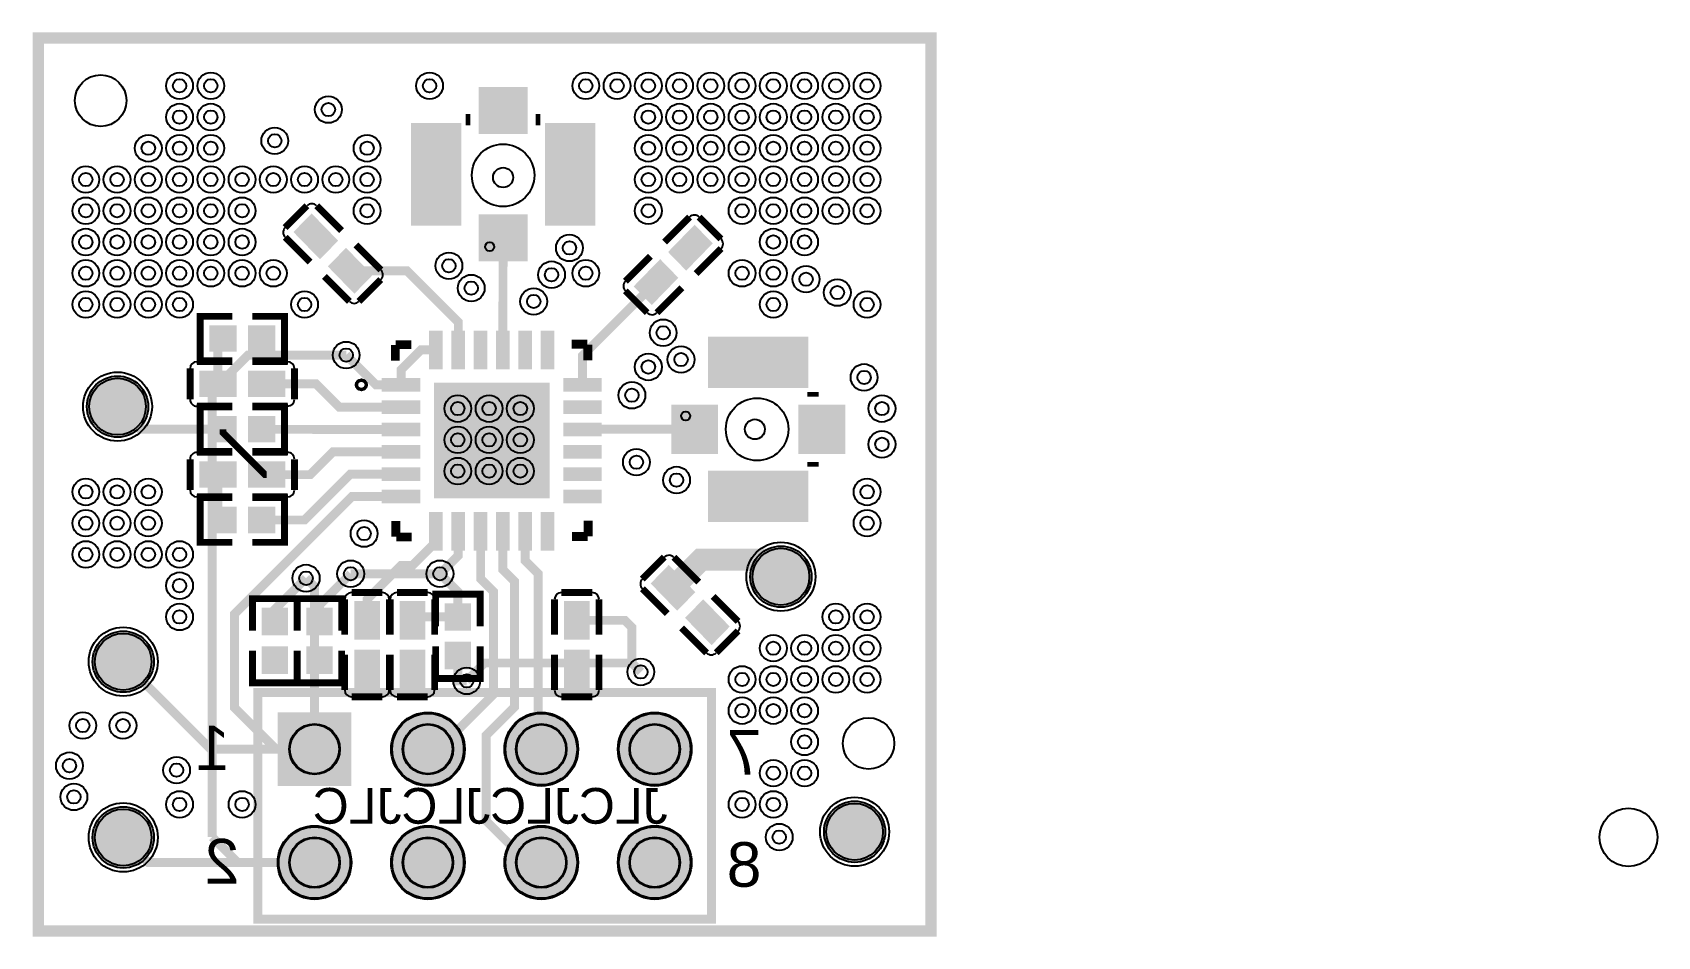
# Model space of a CAD drawing. Header units: millimetres. Extents: x -0.1 to 36.3, y -20.1 to 0.1.
import ezdxf

# ---------------------------------------------------------------- set-up
doc = ezdxf.new("R2010")
doc.units = ezdxf.units.MM
for name, color, linetype, true_color in [('BoardOutLine', 7, 'Continuous', 0xff00ff), ('BottomLayer', 7, 'Continuous', 0x0000ff), ('BottomSilkLayer', 7, 'Continuous', 0x66cc33), ('BottomSolderMaskLayer', 7, 'Continuous', 0xaa00ff), ('Document', 7, 'Continuous', 0xffffff), ('Hole', 7, 'Continuous', 0x222222), ('Multi-Layer', 7, 'Continuous', 0xc0c0c0), ('TopLayer', 7, 'Continuous', 0xff0000), ('TopPasteMaskLayer', 7, 'Continuous', 0x808080), ('TopSilkLayer', 7, 'Continuous', 0xffcc00), ('TopSolderMaskLayer', 7, 'Continuous', 0x800080)]:
    doc.layers.add(name, color=color, linetype=linetype, true_color=true_color)
doc.styles.get("Standard").update_dxf_attribs({"font": 'arial.ttf'})

msp = doc.modelspace()

# ---------------------------------------------------------------- texts
at = {"layer": 'BottomSilkLayer', "text_generation_flag": 2}
for s, height, p in [('1', 0.9999979999999999, (4.299965999999927, -16.400018000000046)), ('7', 0.9999979999999999, (16.200120000000084, -16.50009399999999)), ('JLCJLCJLCJLC', 0.7999984, (14.100048000000129, -17.599914000000012)), ('2', 0.9999979999999999, (4.505706000000032, -18.94001800000001)), ('8', 0.9999979999999999, (16.200120000000084, -19.012915999999905))]:
    msp.add_text(s, height=height, dxfattribs=at).set_placement(p)

# ---------------------------------------------------------------- hatches: boundary and pattern name
at = {"layer": 'BottomSolderMaskLayer'}
for points in [[(5.364607806451545, -16.755411574193545), (7.015404606451625, -16.755411574193545), (7.015404606451625, -15.104614774193578), (5.364607806451545, -15.104614774193578)], [(7.904581599999955, -15.930117999999993, 1), (9.555378399999954, -15.930117999999993, 1)], [(10.44458159999992, -15.930117999999993, 1), (12.095378399999918, -15.930117999999993, 1)], [(12.984581599999883, -15.930117999999993, 1), (14.635378399999881, -15.930117999999993, 1)], [(5.364581599999991, -18.47011800000007, 1), (7.0153783999999915, -18.47011800000007, 1)], [(7.904581599999955, -18.47011800000007, 1), (9.555378399999954, -18.47011800000007, 1)], [(10.44458159999992, -18.47011800000007, 1), (12.095378399999918, -18.47011800000007, 1)], [(12.984581599999883, -18.47011800000007, 1), (14.635378399999881, -18.47011800000007, 1)]]:
    msp.add_hatch(color=256, dxfattribs=at).paths.add_polyline_path(points)
at = {"layer": 'Multi-Layer'}
for points in [[(5.390006999999855, -16.730014799999935), (6.990003799999954, -16.730014799999935), (6.990003799999954, -15.13001799999995), (5.390006999999855, -15.13001799999995)], [(7.929981599999955, -15.930117999999993, 1), (9.529978399999955, -15.930117999999993, 1)], [(10.469981599999919, -15.930117999999993, 1), (12.069978399999918, -15.930117999999993, 1)], [(13.009981599999882, -15.930117999999993, 1), (14.609978399999882, -15.930117999999993, 1)], [(5.389981599999992, -18.47011800000007, 1), (6.989978399999991, -18.47011800000007, 1)], [(7.929981599999955, -18.47011800000007, 1), (9.529978399999955, -18.47011800000007, 1)], [(10.469981599999919, -18.47011800000007, 1), (12.069978399999918, -18.47011800000007, 1)], [(13.009981599999882, -18.47011800000007, 1), (14.609978399999882, -18.47011800000007, 1)]]:
    msp.add_hatch(color=256, dxfattribs=at).paths.add_polyline_path(points)
at = {"layer": 'TopLayer'}
for points in [[(9.889007399999969, -1.1230356000000938), (10.939017999999919, -1.1230356000000938), (10.939017999999919, -2.123033599999985), (9.889007399999969, -2.123033599999985)], [(8.363991399999918, -4.147896199999991), (8.363991399999918, -1.9479006000000254), (9.4639891999999, -1.9479006000000254), (9.4639891999999, -4.147896199999991)], [(11.364010800000074, -4.147921599999904), (11.364010800000074, -1.9479259999999385), (12.464008600000057, -1.9479259999999385), (12.464008600000057, -4.147921599999904)], [(6.3069977999999765, -4.910835999999904), (6.688835999999924, -4.528997799999956), (6.130162999999925, -3.9703247999999576), (5.748324799999978, -4.352163000000019)], [(9.889007399999969, -3.9729664000000184), (10.939017999999919, -3.9729664000000184), (10.939017999999919, -4.97296439999991), (9.889007399999969, -4.97296439999991)], [(14.13916400000005, -4.7829977999999755), (14.521002199999998, -5.164835999999923), (15.079675199999997, -4.606163000000038), (14.69783700000005, -4.224324799999977)], [(6.5191639999999325, -5.1230021999999735), (6.90100219999988, -4.741164000000026), (7.459675200000106, -5.299836999999911), (7.077836999999931, -5.681675200000086)], [(13.926997799999867, -4.995164000000045), (14.308836000000042, -5.377002199999993), (13.750163000000043, -5.9356751999999915), (13.368324799999868, -5.55383699999993)], [(4.4219876000000795, -6.460998000000018), (4.4219876000000795, -7.001001999999971), (3.8563550000000077, -7.001001999999971), (3.8563550000000077, -6.460998000000018)], [(4.722012399999926, -6.460998000000018), (4.722012399999926, -7.001001999999971), (5.287644999999998, -7.001001999999971), (5.287644999999998, -6.460998000000018)], [(8.783066000000076, -6.578498400000058), (9.037065999999982, -6.578498400000058), (9.037065999999982, -7.39150159999997), (8.783066000000076, -7.39150159999997)], [(9.282937999999945, -6.578498400000058), (9.536938000000077, -6.578498400000058), (9.536938000000077, -7.39150159999997), (9.282937999999945, -7.39150159999997)], [(9.783064000000081, -6.578498400000058), (10.037063999999987, -6.578498400000058), (10.037063999999987, -7.39150159999997), (9.783064000000081, -7.39150159999997)], [(10.28293599999995, -6.578498400000058), (10.536935999999855, -6.578498400000058), (10.536935999999855, -7.39150159999997), (10.28293599999995, -7.39150159999997)], [(10.783061999999859, -6.578498400000058), (11.037061999999992, -6.578498400000058), (11.037061999999992, -7.39150159999997), (10.783061999999859, -7.39150159999997)], [(11.282933999999955, -6.578498400000058), (11.53693399999986, -6.578498400000058), (11.53693399999986, -7.39150159999997), (11.282933999999955, -7.39150159999997)], [(15.029103799999916, -6.712991399999964), (17.229099399999882, -6.712991399999964), (17.229099399999882, -7.812989199999947), (15.029103799999916, -7.812989199999947)], [(1.14300000000002, -8.254999999999995, 1), (2.41300000000002, -8.254999999999995, 1)], [(4.4219876000000795, -8.017002000000048), (4.4219876000000795, -7.4769979999999805), (3.631895200000031, -7.4769979999999805), (3.631895200000031, -8.017002000000048)], [(4.722012399999926, -8.017002000000048), (4.722012399999926, -7.4769979999999805), (5.512104799999975, -7.4769979999999805), (5.512104799999975, -8.017002000000048)], [(7.721599999999967, -7.6399136), (8.534399999999891, -7.6399136), (8.534399999999891, -7.893913600000019), (7.721599999999967, -7.893913600000019)], [(11.785600000000045, -7.640142200000014), (12.59839999999997, -7.640142200000014), (12.59839999999997, -7.894142199999919), (11.785600000000045, -7.894142199999919)], [(8.889999999999986, -7.746999999999957), (11.42999999999995, -7.746999999999957), (11.42999999999995, -10.287000000000035), (8.889999999999986, -10.287000000000035)], [(7.721599999999967, -8.13998879999997), (8.534399999999891, -8.13998879999997), (8.534399999999891, -8.393988799999988), (7.721599999999967, -8.393988799999988)], [(11.785600000000045, -8.139887199999976), (12.59839999999997, -8.139887199999976), (12.59839999999997, -8.393887199999995), (11.785600000000045, -8.393887199999995)], [(15.204033599999889, -8.238007400000015), (15.204033599999889, -9.288017999999965), (14.204035600000111, -9.288017999999965), (14.204035600000111, -8.238007400000015)], [(18.053964399999927, -8.238007400000015), (18.053964399999927, -9.288017999999965), (17.053966399999922, -9.288017999999965), (17.053966399999922, -8.238007400000015)], [(4.4219876000000795, -8.492997999999943), (4.4219876000000795, -9.03300200000001), (3.8563550000000077, -9.03300200000001), (3.8563550000000077, -8.492997999999943)], [(4.722012399999926, -8.492997999999943), (4.722012399999926, -9.03300200000001), (5.287644999999998, -9.03300200000001), (5.287644999999998, -8.492997999999943)], [(7.721599999999967, -8.639987799999972), (8.534399999999891, -8.639987799999972), (8.534399999999891, -8.89398779999999), (7.721599999999967, -8.89398779999999)], [(11.785600000000045, -8.640140199999905), (12.59839999999997, -8.640140199999905), (12.59839999999997, -8.894140199999924), (11.785600000000045, -8.894140199999924)], [(7.721599999999967, -9.140012200000001), (8.534399999999891, -9.140012200000001), (8.534399999999891, -9.39401220000002), (7.721599999999967, -9.39401220000002)], [(11.785600000000045, -9.139859800000067), (12.59839999999997, -9.139859800000067), (12.59839999999997, -9.393859800000087), (11.785600000000045, -9.393859800000087)], [(4.4219876000000795, -9.50899800000002), (4.4219876000000795, -10.049001999999973), (3.631895200000031, -10.049001999999973), (3.631895200000031, -9.50899800000002)], [(4.722012399999926, -9.50899800000002), (4.722012399999926, -10.049001999999973), (5.512104799999975, -10.049001999999973), (5.512104799999975, -9.50899800000002)], [(7.721599999999967, -9.640011200000004), (8.534399999999891, -9.640011200000004), (8.534399999999891, -9.894011200000023), (7.721599999999967, -9.894011200000023)], [(11.785600000000045, -9.640112799999997), (12.59839999999997, -9.640112799999997), (12.59839999999997, -9.894112800000016), (11.785600000000045, -9.894112800000016)], [(15.029078400000003, -9.713010800000006), (17.22907399999997, -9.713010800000006), (17.22907399999997, -10.81300859999999), (15.029078400000003, -10.81300859999999)], [(7.721599999999967, -10.140010200000006), (8.534399999999891, -10.140010200000006), (8.534399999999891, -10.394010200000025), (7.721599999999967, -10.394010200000025)], [(11.785600000000045, -10.139857800000073), (12.59839999999997, -10.139857800000073), (12.59839999999997, -10.393857799999978), (11.785600000000045, -10.393857799999978)], [(4.4219876000000795, -10.524997999999982), (4.4219876000000795, -11.06500200000005), (3.8563550000000077, -11.06500200000005), (3.8563550000000077, -10.524997999999982)], [(4.722012399999926, -10.524997999999982), (4.722012399999926, -11.06500200000005), (5.287644999999998, -11.06500200000005), (5.287644999999998, -10.524997999999982)], [(8.783066000000076, -10.642498400000022), (9.037065999999982, -10.642498400000022), (9.037065999999982, -11.455501599999934), (8.783066000000076, -11.455501599999934)], [(9.282937999999945, -10.642498400000022), (9.536938000000077, -10.642498400000022), (9.536938000000077, -11.455501599999934), (9.282937999999945, -11.455501599999934)], [(9.783064000000081, -10.642498400000022), (10.037063999999987, -10.642498400000022), (10.037063999999987, -11.455501599999934), (9.783064000000081, -11.455501599999934)], [(10.28293599999995, -10.642498400000022), (10.536935999999855, -10.642498400000022), (10.536935999999855, -11.455501599999934), (10.28293599999995, -11.455501599999934)], [(10.783061999999859, -10.642498400000022), (11.037061999999992, -10.642498400000022), (11.037061999999992, -11.455501599999934), (10.783061999999859, -11.455501599999934)], [(11.282933999999955, -10.642498400000022), (11.53693399999986, -10.642498400000022), (11.53693399999986, -11.455501599999934), (11.282933999999955, -11.455501599999934)], [(16.002000000000056, -12.065000000000055, 1), (17.27200000000006, -12.065000000000055, 1)], [(14.6898359999999, -12.40299779999998), (14.307997799999953, -12.784835999999927), (13.749324799999954, -12.226163000000042), (14.131162999999901, -11.844324799999981)], [(7.095997999999895, -13.438987600000019), (7.636002000000076, -13.438987600000019), (7.636002000000076, -12.64889519999997), (7.095997999999895, -12.64889519999997)], [(8.652001999999925, -13.438987600000019), (8.111997999999971, -13.438987600000019), (8.111997999999971, -12.64889519999997), (8.652001999999925, -12.64889519999997)], [(9.670541999999955, -13.251027600000043), (9.130538000000001, -13.251027600000043), (9.130538000000001, -12.685394999999971), (9.670541999999955, -12.685394999999971)], [(12.335001999999918, -13.438987600000019), (11.794997999999964, -13.438987600000019), (11.794997999999964, -12.64889519999997), (12.335001999999918, -12.64889519999997)], [(14.902002200000084, -12.61516400000005), (14.520163999999909, -12.997002199999997), (15.078836999999908, -13.555675199999996), (15.460675200000082, -13.173836999999935)], [(5.030977999999891, -13.350087600000052), (5.570982000000072, -13.350087600000052), (5.570982000000072, -12.78445499999998), (5.030977999999891, -12.78445499999998)], [(6.569202000000018, -13.350087600000052), (6.029198000000065, -13.350087600000052), (6.029198000000065, -12.78445499999998), (6.569202000000018, -12.78445499999998)], [(1.2699999999999727, -13.970000000000027, 1), (2.5399999999999725, -13.970000000000027, 1)], [(5.030977999999891, -13.650112400000012), (5.570982000000072, -13.650112400000012), (5.570982000000072, -14.215745000000084), (5.030977999999891, -14.215745000000084)], [(6.569202000000018, -13.650112400000012), (6.029198000000065, -13.650112400000012), (6.029198000000065, -14.215745000000084), (6.569202000000018, -14.215745000000084)], [(7.095997999999895, -13.739012399999979), (7.636002000000076, -13.739012399999979), (7.636002000000076, -14.529104800000027), (7.095997999999895, -14.529104800000027)], [(8.652001999999925, -13.739012399999979), (8.111997999999971, -13.739012399999979), (8.111997999999971, -14.529104800000027), (8.652001999999925, -14.529104800000027)], [(9.670541999999955, -13.551052400000003), (9.130538000000001, -13.551052400000003), (9.130538000000001, -14.116684999999961), (9.670541999999955, -14.116684999999961)], [(12.335001999999918, -13.739012399999979), (11.794997999999964, -13.739012399999979), (11.794997999999964, -14.529104800000027), (12.335001999999918, -14.529104800000027)], [(1.2699999999999727, -17.90700000000004, 1), (2.5399999999999725, -17.90700000000004, 1)], [(17.652999999999896, -17.779999999999973, 1), (18.9229999999999, -17.779999999999973, 1)]]:
    msp.add_hatch(color=256, dxfattribs=at).paths.add_polyline_path(points)
at = {"layer": 'TopPasteMaskLayer'}
for points in [[(9.889007399999969, -1.1230356000000938), (10.939017999999919, -1.1230356000000938), (10.939017999999919, -2.123033599999985), (9.889007399999969, -2.123033599999985)], [(8.363991399999918, -4.147896199999991), (8.363991399999918, -1.9479006000000254), (9.4639891999999, -1.9479006000000254), (9.4639891999999, -4.147896199999991)], [(11.364010800000074, -4.147921599999904), (11.364010800000074, -1.9479259999999385), (12.464008600000057, -1.9479259999999385), (12.464008600000057, -4.147921599999904)], [(9.889007399999969, -3.9729664000000184), (10.939017999999919, -3.9729664000000184), (10.939017999999919, -4.97296439999991), (9.889007399999969, -4.97296439999991)], [(6.635800799999856, -4.539589599999999), (6.317589600000133, -4.85780079999995), (6.2327790000000505, -4.8436530000000175), (5.893358800000101, -4.504232800000068), (5.89333339999996, -4.433519199999978), (6.211544599999911, -4.115308000000027), (6.282258200000001, -4.11533339999994), (6.621678399999951, -4.454753600000004)], [(14.510410399999842, -5.111800799999969), (14.19219919999989, -4.793589600000018), (14.206346999999937, -4.70877900000005), (14.545767199999887, -4.369358799999986), (14.616480799999977, -4.3693333999999595), (14.934691999999927, -4.687544600000024), (14.934666600000014, -4.7582582), (14.595246400000065, -5.09767839999995)], [(7.314641199999983, -5.218430000000012), (6.996430000000032, -5.53661580000005), (6.925716399999942, -5.53661580000005), (6.586321600000133, -5.197195599999986), (6.5721737999998595, -5.112359599999991), (6.8903850000000375, -4.79414840000004), (6.975221000000033, -4.8082961999999725), (7.31461580000007, -5.147716399999922)], [(13.831569999999942, -5.790641199999982), (13.513384199999905, -5.472430000000031), (13.513384199999905, -5.401716399999941), (13.852804399999854, -5.062321600000018), (13.937640400000078, -5.048173799999972), (14.255851600000028, -5.366385000000037), (14.241703799999982, -5.451220999999919), (13.902283600000032, -5.790615800000069)], [(4.436998999999901, -6.5010030000000825), (4.436998999999901, -6.960996999999907), (4.396994000000063, -7.001001999999971), (3.8963600000000724, -7.001001999999971), (3.8563550000000077, -6.960996999999907), (3.8563550000000077, -6.5010030000000825), (3.8963600000000724, -6.460998000000018), (4.396994000000063, -6.460998000000018)], [(4.707000999999877, -6.5010030000000825), (4.707000999999877, -6.960996999999907), (4.747005999999942, -7.001001999999971), (5.247639999999933, -7.001001999999971), (5.287644999999998, -6.960996999999907), (5.287644999999998, -6.5010030000000825), (5.247639999999933, -6.460998000000018), (4.747005999999942, -6.460998000000018)], [(8.783066000000076, -6.578498400000058), (9.037065999999982, -6.578498400000058), (9.037065999999982, -7.39150159999997), (8.783066000000076, -7.39150159999997)], [(9.282937999999945, -6.578498400000058), (9.536938000000077, -6.578498400000058), (9.536938000000077, -7.39150159999997), (9.282937999999945, -7.39150159999997)], [(9.783064000000081, -6.578498400000058), (10.037063999999987, -6.578498400000058), (10.037063999999987, -7.39150159999997), (9.783064000000081, -7.39150159999997)], [(10.28293599999995, -6.578498400000058), (10.536935999999855, -6.578498400000058), (10.536935999999855, -7.39150159999997), (10.28293599999995, -7.39150159999997)], [(10.783061999999859, -6.578498400000058), (11.037061999999992, -6.578498400000058), (11.037061999999992, -7.39150159999997), (10.783061999999859, -7.39150159999997)], [(11.282933999999955, -6.578498400000058), (11.53693399999986, -6.578498400000058), (11.53693399999986, -7.39150159999997), (11.282933999999955, -7.39150159999997)], [(15.029103799999916, -6.712991399999964), (17.229099399999882, -6.712991399999964), (17.229099399999882, -7.812989199999947), (15.029103799999916, -7.812989199999947)], [(1.14300000000002, -8.254999999999995, 1), (2.41300000000002, -8.254999999999995, 1)], [(4.3919647999999825, -7.521981399999959), (4.3919647999999825, -7.971993200000043), (4.321987799999874, -8.021980400000075), (3.8419786000000613, -8.021980400000075), (3.7919659999998885, -7.971993200000043), (3.7919659999998885, -7.521981399999959), (3.8419786000000613, -7.47199420000004), (4.321987799999874, -7.47199420000004)], [(5.351983200000063, -7.521981399999959), (5.351983200000063, -7.971993200000043), (5.3019705999998905, -8.021980400000075), (4.821986799999991, -8.021980400000075), (4.751984399999969, -7.971993200000043), (4.751984399999969, -7.521981399999959), (4.821986799999991, -7.47199420000004), (5.3019705999998905, -7.47199420000004)], [(7.721599999999967, -7.6399136), (8.534399999999891, -7.6399136), (8.534399999999891, -7.893913600000019), (7.721599999999967, -7.893913600000019)], [(11.785600000000045, -7.640142200000014), (12.59839999999997, -7.640142200000014), (12.59839999999997, -7.894142199999919), (11.785600000000045, -7.894142199999919)], [(8.889999999999986, -7.746999999999957), (11.42999999999995, -7.746999999999957), (11.42999999999995, -10.287000000000035), (8.889999999999986, -10.287000000000035)], [(7.721599999999967, -8.13998879999997), (8.534399999999891, -8.13998879999997), (8.534399999999891, -8.393988799999988), (7.721599999999967, -8.393988799999988)], [(11.785600000000045, -8.139887199999976), (12.59839999999997, -8.139887199999976), (12.59839999999997, -8.393887199999995), (11.785600000000045, -8.393887199999995)], [(15.204033599999889, -8.238007400000015), (15.204033599999889, -9.288017999999965), (14.204035600000111, -9.288017999999965), (14.204035600000111, -8.238007400000015)], [(18.053964399999927, -8.238007400000015), (18.053964399999927, -9.288017999999965), (17.053966399999922, -9.288017999999965), (17.053966399999922, -8.238007400000015)], [(4.436998999999901, -8.533003000000008), (4.436998999999901, -8.992996999999946), (4.396994000000063, -9.03300200000001), (3.8963600000000724, -9.03300200000001), (3.8563550000000077, -8.992996999999946), (3.8563550000000077, -8.533003000000008), (3.8963600000000724, -8.492997999999943), (4.396994000000063, -8.492997999999943)], [(4.707000999999877, -8.533003000000008), (4.707000999999877, -8.992996999999946), (4.747005999999942, -9.03300200000001), (5.247639999999933, -9.03300200000001), (5.287644999999998, -8.992996999999946), (5.287644999999998, -8.533003000000008), (5.247639999999933, -8.492997999999943), (4.747005999999942, -8.492997999999943)], [(7.721599999999967, -8.639987799999972), (8.534399999999891, -8.639987799999972), (8.534399999999891, -8.89398779999999), (7.721599999999967, -8.89398779999999)], [(11.785600000000045, -8.640140199999905), (12.59839999999997, -8.640140199999905), (12.59839999999997, -8.894140199999924), (11.785600000000045, -8.894140199999924)], [(7.721599999999967, -9.140012200000001), (8.534399999999891, -9.140012200000001), (8.534399999999891, -9.39401220000002), (7.721599999999967, -9.39401220000002)], [(11.785600000000045, -9.139859800000067), (12.59839999999997, -9.139859800000067), (12.59839999999997, -9.393859800000087), (11.785600000000045, -9.393859800000087)], [(3.792016799999942, -10.004018600000109), (3.792016799999942, -9.554006800000025), (3.8420293999998876, -9.504019599999992), (4.322013200000015, -9.504019599999992), (4.392015600000036, -9.554006800000025), (4.392015600000036, -10.004018600000109), (4.322013200000015, -10.054005800000027), (3.8420293999998876, -10.054005800000027)], [(4.752035200000023, -10.004018600000109), (4.752035200000023, -9.554006800000025), (4.822012199999904, -9.504019599999992), (5.302021399999944, -9.504019599999992), (5.35203399999989, -9.554006800000025), (5.35203399999989, -10.004018600000109), (5.302021399999944, -10.054005800000027), (4.822012199999904, -10.054005800000027)], [(7.721599999999967, -9.640011200000004), (8.534399999999891, -9.640011200000004), (8.534399999999891, -9.894011200000023), (7.721599999999967, -9.894011200000023)], [(11.785600000000045, -9.640112799999997), (12.59839999999997, -9.640112799999997), (12.59839999999997, -9.894112800000016), (11.785600000000045, -9.894112800000016)], [(15.029078400000003, -9.713010800000006), (17.22907399999997, -9.713010800000006), (17.22907399999997, -10.81300859999999), (15.029078400000003, -10.81300859999999)], [(7.721599999999967, -10.140010200000006), (8.534399999999891, -10.140010200000006), (8.534399999999891, -10.394010200000025), (7.721599999999967, -10.394010200000025)], [(11.785600000000045, -10.139857800000073), (12.59839999999997, -10.139857800000073), (12.59839999999997, -10.393857799999978), (11.785600000000045, -10.393857799999978)], [(4.436998999999901, -10.565003000000047), (4.436998999999901, -11.024996999999985), (4.396994000000063, -11.06500200000005), (3.8963600000000724, -11.06500200000005), (3.8563550000000077, -11.024996999999985), (3.8563550000000077, -10.565003000000047), (3.8963600000000724, -10.524997999999982), (4.396994000000063, -10.524997999999982)], [(4.707000999999877, -10.565003000000047), (4.707000999999877, -11.024996999999985), (4.747005999999942, -11.06500200000005), (5.247639999999933, -11.06500200000005), (5.287644999999998, -11.024996999999985), (5.287644999999998, -10.565003000000047), (5.247639999999933, -10.524997999999982), (4.747005999999942, -10.524997999999982)], [(8.783066000000076, -10.642498400000022), (9.037065999999982, -10.642498400000022), (9.037065999999982, -11.455501599999934), (8.783066000000076, -11.455501599999934)], [(9.282937999999945, -10.642498400000022), (9.536938000000077, -10.642498400000022), (9.536938000000077, -11.455501599999934), (9.282937999999945, -11.455501599999934)], [(9.783064000000081, -10.642498400000022), (10.037063999999987, -10.642498400000022), (10.037063999999987, -11.455501599999934), (9.783064000000081, -11.455501599999934)], [(10.28293599999995, -10.642498400000022), (10.536935999999855, -10.642498400000022), (10.536935999999855, -11.455501599999934), (10.28293599999995, -11.455501599999934)], [(10.783061999999859, -10.642498400000022), (11.037061999999992, -10.642498400000022), (11.037061999999992, -11.455501599999934), (10.783061999999859, -11.455501599999934)], [(11.282933999999955, -10.642498400000022), (11.53693399999986, -10.642498400000022), (11.53693399999986, -11.455501599999934), (11.282933999999955, -11.455501599999934)], [(16.002000000000056, -12.065000000000055, 1), (17.27200000000006, -12.065000000000055, 1)], [(13.894358800000077, -12.307569999999942), (14.212570000000028, -11.989384200000018), (14.28328359999989, -11.989384200000018), (14.622678399999927, -12.328804399999967), (14.636826199999973, -12.413640400000077), (14.318615000000023, -12.731851600000027), (14.233779000000027, -12.717703799999981), (13.89438419999999, -12.378283600000032)], [(9.63053699999989, -13.266039000000092), (9.170542999999839, -13.266039000000092), (9.130538000000001, -13.226034000000027), (9.130538000000001, -12.725399999999922), (9.170542999999839, -12.685394999999971), (9.63053699999989, -12.685394999999971), (9.670541999999955, -12.725399999999922), (9.670541999999955, -13.226034000000027)], [(14.573199199999976, -12.986410399999954), (14.891410399999927, -12.668199200000004), (14.97622100000001, -12.682346999999936), (15.315641199999959, -13.0217672), (15.315666599999872, -13.092480799999976), (14.997455399999922, -13.410691999999926), (14.926741800000059, -13.410666600000013), (14.58732160000011, -13.071246400000064)], [(5.070982999999956, -13.365098999999987), (5.530977000000007, -13.365098999999987), (5.570982000000072, -13.325093999999922), (5.570982000000072, -12.824459999999931), (5.530977000000007, -12.78445499999998), (5.070982999999956, -12.78445499999998), (5.030977999999891, -12.824459999999931), (5.030977999999891, -13.325093999999922)], [(6.529196999999954, -13.365098999999987), (6.069202999999902, -13.365098999999987), (6.029198000000065, -13.325093999999922), (6.029198000000065, -12.824459999999931), (6.069202999999902, -12.78445499999998), (6.529196999999954, -12.78445499999998), (6.569202000000018, -12.824459999999931), (6.569202000000018, -13.325093999999922)], [(7.591018599999984, -13.408964800000035), (7.1410067999999, -13.408964800000035), (7.091019599999868, -13.338987799999927), (7.091019599999868, -12.8589786), (7.1410067999999, -12.808966000000055), (7.591018599999984, -12.808966000000055), (7.641005800000016, -12.8589786), (7.641005800000016, -13.338987799999927)], [(8.156981399999836, -12.809016799999995), (8.60699319999992, -12.809016799999995), (8.656980399999952, -12.85902939999994), (8.656980399999952, -13.339013200000068), (8.60699319999992, -13.409015599999975), (8.156981399999836, -13.409015599999975), (8.106994200000031, -13.339013200000068), (8.106994200000031, -12.85902939999994)], [(11.84000679999997, -12.758978800000023), (12.290018600000053, -12.758978800000023), (12.340005799999858, -12.808966000000055), (12.340005799999858, -13.338962400000014), (12.290018600000053, -13.388975000000073), (11.84000679999997, -13.388975000000073), (11.790019599999937, -13.338962400000014), (11.790019599999937, -12.808966000000055)], [(1.2699999999999727, -13.970000000000027, 1), (2.5399999999999725, -13.970000000000027, 1)], [(5.070982999999956, -13.635101000000077), (5.530977000000007, -13.635101000000077), (5.570982000000072, -13.675106000000028), (5.570982000000072, -14.175740000000019), (5.530977000000007, -14.215745000000084), (5.070982999999956, -14.215745000000084), (5.030977999999891, -14.175740000000019), (5.030977999999891, -13.675106000000028)], [(6.529196999999954, -13.635101000000077), (6.069202999999902, -13.635101000000077), (6.029198000000065, -13.675106000000028), (6.029198000000065, -14.175740000000019), (6.069202999999902, -14.215745000000084), (6.529196999999954, -14.215745000000084), (6.569202000000018, -14.175740000000019), (6.569202000000018, -13.675106000000028)], [(7.591018599999984, -14.368983200000002), (7.1410067999999, -14.368983200000002), (7.091019599999868, -14.318970600000057), (7.091019599999868, -13.83898679999993), (7.1410067999999, -13.768984400000022), (7.591018599999984, -13.768984400000022), (7.641005800000016, -13.83898679999993), (7.641005800000016, -14.318970600000057)], [(8.156981399999836, -13.769035199999962), (8.60699319999992, -13.769035199999962), (8.656980399999952, -13.83901220000007), (8.656980399999952, -14.319021399999997), (8.60699319999992, -14.369033999999942), (8.156981399999836, -14.369033999999942), (8.106994200000031, -14.319021399999997), (8.106994200000031, -13.83901220000007)], [(9.63053699999989, -13.536040999999955), (9.170542999999839, -13.536040999999955), (9.130538000000001, -13.57604600000002), (9.130538000000001, -14.07668000000001), (9.170542999999839, -14.116684999999961), (9.63053699999989, -14.116684999999961), (9.670541999999955, -14.07668000000001), (9.670541999999955, -13.57604600000002)], [(11.84000679999997, -13.788974199999984), (12.290018600000053, -13.788974199999984), (12.340005799999858, -13.838961400000017), (12.340005799999858, -14.36895780000009), (12.290018600000053, -14.418970400000035), (11.84000679999997, -14.418970400000035), (11.790019599999937, -14.36895780000009), (11.790019599999937, -13.838961400000017)], [(1.2699999999999727, -17.90700000000004, 1), (2.5399999999999725, -17.90700000000004, 1)], [(17.652999999999896, -17.779999999999973, 1), (18.9229999999999, -17.779999999999973, 1)]]:
    msp.add_hatch(color=256, dxfattribs=at).paths.add_polyline_path(points)
at = {"layer": 'TopSolderMaskLayer'}
for points in [[(9.863608014431861, -1.09763430967746), (10.964418614431793, -1.09763430967746), (10.964418614431793, -2.148432309677446), (9.863608014431861, -2.148432309677446)], [(8.35129403929625, -4.198691507917829), (8.35129403929625, -1.8970959079180147), (9.476691839296222, -1.8970959079180147), (9.476691839296222, -4.198691507917829)], [(11.351308160703752, -4.19871808093842), (11.351308160703752, -1.8971224809383784), (12.476705960703725, -1.8971224809383784), (12.476705960703725, -4.19871808093842)], [(6.312676177161961, -4.955064974600077), (6.719065151931886, -4.5373059655690895), (6.124471557834454, -3.9260767096894824), (5.718082583064302, -4.343835718720584)], [(9.863608014431861, -3.9475676903225576), (10.964418614431793, -3.9475676903225576), (10.964418614431793, -4.998365690322544), (9.863608014431861, -4.998365690322544)], [(14.108934848067861, -4.791305965569109), (14.515323822838013, -5.209064974600096), (15.109917416935673, -4.597835718720603), (14.70352844216552, -4.1800767096895015)], [(6.48893484806797, -5.114694034430954), (6.895323822838122, -4.696935025399853), (7.489917416935782, -5.308164281279346), (7.083528442165402, -5.725923290310561)], [(13.932676177161852, -4.950935025399872), (14.339065151932004, -5.36869403443086), (13.744471557834345, -5.97992329031058), (13.338082583064192, -5.562164281279365)], [(4.447385318904367, -6.435598000000027), (4.447385318904367, -7.026401999999962), (3.830955000000017, -7.026401999999962), (3.830955000000017, -6.435598000000027)], [(4.696614681095639, -6.435598000000027), (4.696614681095639, -7.026401999999962), (5.313044999999988, -7.026401999999962), (5.313044999999988, -6.435598000000027)], [(8.75805969999999, -6.553492100000085), (9.062072300000068, -6.553492100000085), (9.062072300000068, -7.416507899999942), (8.75805969999999, -7.416507899999942)], [(9.257931700000086, -6.553492100000085), (9.561944299999936, -6.553492100000085), (9.561944299999936, -7.416507899999942), (9.257931700000086, -7.416507899999942)], [(9.758057699999995, -6.553492100000085), (10.062070300000073, -6.553492100000085), (10.062070300000073, -7.416507899999942), (9.758057699999995, -7.416507899999942)], [(10.257929699999863, -6.553492100000085), (10.561942299999941, -6.553492100000085), (10.561942299999941, -7.416507899999942), (10.257929699999863, -7.416507899999942)], [(10.7580557, -6.553492100000085), (11.06206829999985, -6.553492100000085), (11.06206829999985, -7.416507899999942), (10.7580557, -7.416507899999942)], [(11.257927699999868, -6.553492100000085), (11.561940299999947, -6.553492100000085), (11.561940299999947, -7.416507899999942), (11.257927699999868, -7.416507899999942)], [(15.003706146041054, -6.687596678592399), (17.254501746041, -6.687596678592399), (17.254501746041, -7.838394478592363), (15.003706146041054, -7.838394478592363)], [(1.09220000000002, -8.254999999999995, 1), (2.46380000000002, -8.254999999999995, 1)], [(4.447389233125364, -8.042402000000038), (4.447389233125364, -7.45159799999999), (3.6064968331255614, -7.45159799999999), (3.6064968331255614, -8.042402000000038)], [(4.696610766874642, -8.042402000000038), (4.696610766874642, -7.45159799999999), (5.537503166874444, -7.45159799999999), (5.537503166874444, -8.042402000000038)], [(7.696593700000108, -7.6149273050399415), (8.559406299999978, -7.6149273050399415), (8.559406299999978, -7.91893990504002), (7.696593700000108, -7.91893990504002)], [(11.760593699999959, -7.615150903779863), (12.623406299999829, -7.615150903779863), (12.623406299999829, -7.9191635037799415), (11.760593699999959, -7.9191635037799415)], [(8.8649936999999, -7.7219936999999845), (11.455006300000036, -7.7219936999999845), (11.455006300000036, -10.312006300000007), (8.8649936999999, -10.312006300000007)], [(7.696593700000108, -8.114992502520067), (8.559406299999978, -8.114992502520067), (8.559406299999978, -8.419005102520032), (7.696593700000108, -8.419005102520032)], [(11.760593699999959, -8.114870897480046), (12.623406299999829, -8.114870897480046), (12.623406299999829, -8.41888349748001), (11.760593699999959, -8.41888349748001)], [(15.22822255474, -8.211337722580652), (15.22822255474, -9.314688967741859), (14.179844187532467, -9.314688967741859), (14.179844187532467, -8.211337722580652)], [(18.07815581246757, -8.211337722580652), (18.07815581246757, -9.314688967741859), (17.02977744525981, -9.314688967741859), (17.02977744525981, -8.211337722580652)], [(4.447385318904367, -8.467597999999953), (4.447385318904367, -9.058402000000001), (3.830955000000017, -9.058402000000001), (3.830955000000017, -8.467597999999953)], [(4.696614681095639, -8.467597999999953), (4.696614681095639, -9.058402000000001), (5.313044999999988, -9.058402000000001), (5.313044999999988, -8.467597999999953)], [(7.696593700000108, -8.61496649621995), (8.559406299999978, -8.61496649621995), (8.559406299999978, -8.918979096219914), (7.696593700000108, -8.918979096219914)], [(11.760593699999959, -8.615148903779868), (12.623406299999829, -8.615148903779868), (12.623406299999829, -8.919161503779947), (11.760593699999959, -8.919161503779947)], [(7.696593700000108, -9.115020903780078), (8.559406299999978, -9.115020903780078), (8.559406299999978, -9.419033503780042), (7.696593700000108, -9.419033503780042)], [(11.760593699999959, -9.114838496220045), (12.623406299999829, -9.114838496220045), (12.623406299999829, -9.418851096220124), (11.760593699999959, -9.418851096220124)], [(4.447389233125364, -9.483598000000029), (4.447389233125364, -10.074401999999964), (3.6064968331255614, -10.074401999999964), (3.6064968331255614, -9.483598000000029)], [(4.696610766874642, -9.483598000000029), (4.696610766874642, -10.074401999999964), (5.537503166874444, -10.074401999999964), (5.537503166874444, -9.483598000000029)], [(7.696593700000108, -9.61499489747996), (8.559406299999978, -9.61499489747996), (8.559406299999978, -9.919007497479924), (7.696593700000108, -9.919007497479924)], [(11.760593699999959, -9.615116502519982), (12.623406299999829, -9.615116502519982), (12.623406299999829, -9.919129102519946), (11.760593699999959, -9.919129102519946)], [(15.003680159530745, -9.687605521407704), (17.25447575953092, -9.687605521407704), (17.25447575953092, -10.838403321407668), (15.003680159530745, -10.838403321407668)], [(7.696593700000108, -10.115018903780083), (8.559406299999978, -10.115018903780083), (8.559406299999978, -10.419031503780047), (7.696593700000108, -10.419031503780047)], [(11.760593699999959, -10.11483649622005), (12.623406299999829, -10.11483649622005), (12.623406299999829, -10.418849096220129), (11.760593699999959, -10.418849096220129)], [(4.447385318904367, -10.499597999999992), (4.447385318904367, -11.09040200000004), (3.830955000000017, -11.09040200000004), (3.830955000000017, -10.499597999999992)], [(4.696614681095639, -10.499597999999992), (4.696614681095639, -11.09040200000004), (5.313044999999988, -11.09040200000004), (5.313044999999988, -10.499597999999992)], [(8.75805969999999, -10.61749210000005), (9.062072300000068, -10.61749210000005), (9.062072300000068, -11.480507899999907), (8.75805969999999, -11.480507899999907)], [(9.257931700000086, -10.61749210000005), (9.561944299999936, -10.61749210000005), (9.561944299999936, -11.480507899999907), (9.257931700000086, -11.480507899999907)], [(9.758057699999995, -10.61749210000005), (10.062070300000073, -10.61749210000005), (10.062070300000073, -11.480507899999907), (9.758057699999995, -11.480507899999907)], [(10.257929699999863, -10.61749210000005), (10.561942299999941, -10.61749210000005), (10.561942299999941, -11.480507899999907), (10.257929699999863, -11.480507899999907)], [(10.7580557, -10.61749210000005), (11.06206829999985, -10.61749210000005), (11.06206829999985, -11.480507899999907), (10.7580557, -11.480507899999907)], [(11.257927699999868, -10.61749210000005), (11.561940299999947, -10.61749210000005), (11.561940299999947, -11.480507899999907), (11.257927699999868, -11.480507899999907)], [(15.951200000000057, -12.065000000000055, 1), (17.322800000000058, -12.065000000000055, 1)], [(14.72006515193209, -12.411305965569113), (14.313676177161938, -12.8290649746001), (13.719082583064278, -12.217835718720607), (14.12547155783443, -11.800076709689506)], [(7.078637876550943, -13.476153319661307), (7.653362123448801, -13.476153319661307), (7.653362123448801, -12.6117342592662), (7.078637876550943, -12.6117342592662)], [(8.669362123448877, -13.476153319661307), (8.094637876551019, -13.476153319661307), (8.094637876551019, -12.6117342592662), (8.669362123448877, -12.6117342592662)], [(9.694790046699495, -13.277631889745976), (9.106289953300461, -13.277631889745976), (9.106289953300461, -12.658788320790222), (9.694790046699495, -12.658788320790222)], [(12.35236212344887, -13.476153319661307), (11.777637876551012, -13.476153319661307), (11.777637876551012, -12.6117342592662), (12.35236212344887, -12.6117342592662)], [(14.896323822838099, -12.570935025399876), (14.489934848067946, -12.988694034430864), (15.084528442165379, -13.599923290310585), (15.490917416935758, -13.18216428127937)], [(5.006729953300351, -13.376691889745985), (5.595230046699612, -13.376691889745985), (5.595230046699612, -12.757848320790117), (5.006729953300351, -12.757848320790117)], [(6.593450046699559, -13.376691889745985), (6.004949953300525, -13.376691889745985), (6.004949953300525, -12.757848320790117), (6.593450046699559, -12.757848320790117)], [(1.2191999999999727, -13.970000000000027, 1), (2.5907999999999727, -13.970000000000027, 1)], [(5.006729953300351, -13.623508110254079), (5.595230046699612, -13.623508110254079), (5.595230046699612, -14.242351679209833), (5.006729953300351, -14.242351679209833)], [(6.593450046699559, -13.623508110254079), (6.004949953300525, -13.623508110254079), (6.004949953300525, -14.242351679209833), (6.593450046699559, -14.242351679209833)], [(7.078637876550943, -13.70184668033869), (7.653362123448801, -13.70184668033869), (7.653362123448801, -14.566265740733797), (7.078637876550943, -14.566265740733797)], [(8.669362123448877, -13.70184668033869), (8.094637876551019, -13.70184668033869), (8.094637876551019, -14.566265740733797), (8.669362123448877, -14.566265740733797)], [(9.694790046699495, -13.52444811025407), (9.106289953300461, -13.52444811025407), (9.106289953300461, -14.143291679209824), (9.694790046699495, -14.143291679209824)], [(12.35236212344887, -13.70184668033869), (11.777637876551012, -13.70184668033869), (11.777637876551012, -14.566265740733797), (12.35236212344887, -14.566265740733797)], [(5.364607806451545, -16.755411574193545), (7.015404606451625, -16.755411574193545), (7.015404606451625, -15.104614774193578), (5.364607806451545, -15.104614774193578)], [(7.904581599999955, -15.930117999999993, 1), (9.555378399999954, -15.930117999999993, 1)], [(10.44458159999992, -15.930117999999993, 1), (12.095378399999918, -15.930117999999993, 1)], [(12.984581599999883, -15.930117999999993, 1), (14.635378399999881, -15.930117999999993, 1)], [(17.602199999999897, -17.779999999999973, 1), (18.973799999999898, -17.779999999999973, 1)], [(1.2191999999999727, -17.90700000000004, 1), (2.5907999999999727, -17.90700000000004, 1)], [(5.364581599999991, -18.47011800000007, 1), (7.0153783999999915, -18.47011800000007, 1)], [(7.904581599999955, -18.47011800000007, 1), (9.555378399999954, -18.47011800000007, 1)], [(10.44458159999992, -18.47011800000007, 1), (12.095378399999918, -18.47011800000007, 1)], [(12.984581599999883, -18.47011800000007, 1), (14.635378399999881, -18.47011800000007, 1)]]:
    msp.add_hatch(color=256, dxfattribs=at).paths.add_polyline_path(points)

# ---------------------------------------------------------------- linework, layer by layer
at = {"layer": 'BoardOutLine', "const_width": 0.254}
msp.add_lwpolyline([(0, 0), (20.00001080000004, 0), (20.00001080000004, -20.00001080000004), (0, -20.00001080000004), (0, 0)], close=True, dxfattribs=at)
at = {"layer": 'BottomLayer', "const_width": 0.1999996}
for points in [[(6.900011599999857, -7.10001120000004), (4.699990599999978, -7.10001120000004), (3.898900000000026, -7.901101799999992), (3.898900000000026, -12.600940000000037)], [(5.999987999999917, -12.100052000000005), (6.1900053999999045, -12.290069399999993), (6.1900053999999045, -15.930117999999993)], [(7.000011400000062, -12.000001399999974), (9.000007400000072, -12.000001399999974)], [(3.898900000000026, -12.600940000000037), (3.898900000000026, -17.89937999999995)], [(9.599929999999972, -14.400022000000035), (9.999929199999883, -14.00002280000001), (13.300024199999939, -14.00002280000001), (13.500074599999948, -14.20012399999996)], [(3.898900000000026, -17.89937999999995), (4.469637999999918, -18.47011800000007), (6.189979999999991, -18.47011800000007)]]:
    msp.add_lwpolyline(points, dxfattribs=at)
at = {"layer": 'BottomSilkLayer', "const_width": 0.20320000000000002}
msp.add_lwpolyline([(4.920005399999923, -19.74001640000006), (4.920005399999923, -14.660016400000018), (15.080005400000005, -14.660016400000018), (15.080005400000005, -19.74001640000006), (4.920005399999923, -19.74001640000006)], close=True, dxfattribs=at)
at = {"layer": 'BottomSolderMaskLayer'}
for centre, radius in [((8.729979999999955, -15.930117999999993), 0.8253983999999999), ((11.269979999999919, -15.930117999999993), 0.8253983999999999), ((13.809979999999882, -15.930117999999993), 0.8253983999999999), ((6.1900053999999045, -15.9300164), 0.5674745032258064), ((8.730005400000096, -15.9300164), 0.5674745032258064), ((11.27000540000006, -15.9300164), 0.5674745032258064), ((13.810005400000023, -15.9300164), 0.5674745032258064), ((35.62197599999979, -17.904968000000054), 0.6499860000000001), ((6.189979999999991, -18.47011800000007), 0.8253983999999999), ((8.729979999999955, -18.47011800000007), 0.8253983999999999), ((11.269979999999919, -18.47011800000007), 0.8253983999999999), ((13.809979999999882, -18.47011800000007), 0.8253983999999999), ((6.1900053999999045, -18.470016400000077), 0.5674745032258064), ((8.730005400000096, -18.470016400000077), 0.5674745032258064), ((11.27000540000006, -18.470016400000077), 0.5674745032258064), ((13.810005400000023, -18.470016400000077), 0.5674745032258064)]:
    msp.add_circle(centre, radius, dxfattribs=at)
at = {"layer": 'Document'}
for centre, radius in [((10.114025999999853, -4.673091999999997), 0.10007600000000001), ((7.238999999999919, -7.767066), 0.124968), ((14.503908000000024, -8.463026000000013), 0.10007600000000001)]:
    msp.add_circle(centre, radius, dxfattribs=at)
at = {"layer": 'Hole'}
for centre, radius in [((3.1671259999999393, -1.0670539999999846), 0.15001240000000002), ((3.867149999999924, -1.0670539999999846), 0.15001240000000002), ((8.767064000000005, -1.0670539999999846), 0.15001240000000002), ((12.26718399999993, -1.0670539999999846), 0.15001240000000002), ((12.967207999999914, -1.0670539999999846), 0.15001240000000002), ((13.667231999999899, -1.0670539999999846), 0.15001240000000002), ((14.36700200000007, -1.0670539999999846), 0.15001240000000002), ((15.067026000000055, -1.0670539999999846), 0.15001240000000002), ((15.76705000000004, -1.0670539999999846), 0.15001240000000002), ((16.467074000000025, -1.0670539999999846), 0.15001240000000002), ((17.16709800000001, -1.0670539999999846), 0.15001240000000002), ((17.867121999999995, -1.0670539999999846), 0.15001240000000002), ((18.56714599999998, -1.0670539999999846), 0.15001240000000002), ((6.500114000000053, -1.5999460000000454), 0.15001240000000002), ((3.1671259999999393, -1.7670779999999695), 0.15001240000000002), ((3.867149999999924, -1.7670779999999695), 0.15001240000000002), ((13.667231999999899, -1.7670779999999695), 0.15001240000000002), ((14.36700200000007, -1.7670779999999695), 0.15001240000000002), ((15.067026000000055, -1.7670779999999695), 0.15001240000000002), ((15.76705000000004, -1.7670779999999695), 0.15001240000000002), ((16.467074000000025, -1.7670779999999695), 0.15001240000000002), ((17.16709800000001, -1.7670779999999695), 0.15001240000000002), ((17.867121999999995, -1.7670779999999695), 0.15001240000000002), ((18.56714599999998, -1.7670779999999695), 0.15001240000000002), ((5.299963999999932, -2.2999699999999166), 0.15001240000000002), ((2.467102000000068, -2.467102000000068), 0.15001240000000002), ((3.1671259999999393, -2.467102000000068), 0.15001240000000002), ((3.867149999999924, -2.467102000000068), 0.15001240000000002), ((7.367016000000035, -2.467102000000068), 0.15001240000000002), ((13.667231999999899, -2.467102000000068), 0.15001240000000002), ((14.36700200000007, -2.467102000000068), 0.15001240000000002), ((15.067026000000055, -2.467102000000068), 0.15001240000000002), ((15.76705000000004, -2.467102000000068), 0.15001240000000002), ((16.467074000000025, -2.467102000000068), 0.15001240000000002), ((17.16709800000001, -2.467102000000068), 0.15001240000000002), ((17.867121999999995, -2.467102000000068), 0.15001240000000002), ((18.56714599999998, -2.467102000000068), 0.15001240000000002), ((1.0670539999999846, -3.167126000000053), 0.15001240000000002), ((1.7670779999999695, -3.167126000000053), 0.15001240000000002), ((2.467102000000068, -3.167126000000053), 0.15001240000000002), ((3.1671259999999393, -3.167126000000053), 0.15001240000000002), ((3.867149999999924, -3.167126000000053), 0.15001240000000002), ((4.567174000000136, -3.167126000000053), 0.15001240000000002), ((5.267197999999894, -3.167126000000053), 0.15001240000000002), ((5.967221999999879, -3.167126000000053), 0.15001240000000002), ((6.66699200000005, -3.167126000000053), 0.15001240000000002), ((7.367016000000035, -3.167126000000053), 0.15001240000000002), ((13.667231999999899, -3.167126000000053), 0.15001240000000002), ((14.36700200000007, -3.167126000000053), 0.15001240000000002), ((15.067026000000055, -3.167126000000053), 0.15001240000000002), ((15.76705000000004, -3.167126000000053), 0.15001240000000002), ((16.467074000000025, -3.167126000000053), 0.15001240000000002), ((17.16709800000001, -3.167126000000053), 0.15001240000000002), ((17.867121999999995, -3.167126000000053), 0.15001240000000002), ((18.56714599999998, -3.167126000000053), 0.15001240000000002), ((1.0670539999999846, -3.867149999999924), 0.15001240000000002), ((1.7670779999999695, -3.867149999999924), 0.15001240000000002), ((2.467102000000068, -3.867149999999924), 0.15001240000000002), ((3.1671259999999393, -3.867149999999924), 0.15001240000000002), ((3.867149999999924, -3.867149999999924), 0.15001240000000002), ((4.567174000000136, -3.867149999999924), 0.15001240000000002), ((7.367016000000035, -3.867149999999924), 0.15001240000000002), ((13.667231999999899, -3.867149999999924), 0.15001240000000002), ((15.76705000000004, -3.867149999999924), 0.15001240000000002), ((16.467074000000025, -3.867149999999924), 0.15001240000000002), ((17.16709800000001, -3.867149999999924), 0.15001240000000002), ((17.867121999999995, -3.867149999999924), 0.15001240000000002), ((18.56714599999998, -3.867149999999924), 0.15001240000000002), ((1.0670539999999846, -4.567174000000023), 0.15001240000000002), ((1.7670779999999695, -4.567174000000023), 0.15001240000000002), ((2.467102000000068, -4.567174000000023), 0.15001240000000002), ((3.1671259999999393, -4.567174000000023), 0.15001240000000002), ((3.867149999999924, -4.567174000000023), 0.15001240000000002), ((4.567174000000136, -4.567174000000023), 0.15001240000000002), ((11.899900000000002, -4.700016000000005), 0.15001240000000002), ((16.467074000000025, -4.567174000000023), 0.15001240000000002), ((17.16709800000001, -4.567174000000023), 0.15001240000000002), ((9.200134000000048, -5.1000660000000835), 0.15001240000000002), ((1.0670539999999846, -5.267198000000008), 0.15001240000000002), ((1.7670779999999695, -5.267198000000008), 0.15001240000000002), ((2.467102000000068, -5.267198000000008), 0.15001240000000002), ((3.1671259999999393, -5.267198000000008), 0.15001240000000002), ((3.867149999999924, -5.267198000000008), 0.15001240000000002), ((4.567174000000136, -5.267198000000008), 0.15001240000000002), ((5.267197999999894, -5.267198000000008), 0.15001240000000002), ((9.700005999999917, -5.599937999999952), 0.15001240000000002), ((11.500103999999851, -5.299964000000045), 0.15001240000000002), ((12.26718399999993, -5.267198000000008), 0.15001240000000002), ((15.76705000000004, -5.267198000000008), 0.15001240000000002), ((16.467074000000025, -5.267198000000008), 0.15001240000000002), ((17.20011800000009, -5.400040000000104), 0.15001240000000002), ((1.0670539999999846, -5.9672219999999925), 0.15001240000000002), ((1.7670779999999695, -5.9672219999999925), 0.15001240000000002), ((2.467102000000068, -5.9672219999999925), 0.15001240000000002), ((3.1671259999999393, -5.9672219999999925), 0.15001240000000002), ((5.967221999999879, -5.9672219999999925), 0.15001240000000002), ((11.100053999999886, -5.899911999999972), 0.15001240000000002), ((16.467074000000025, -5.9672219999999925), 0.15001240000000002), ((17.900142000000073, -5.700013999999896), 0.15001240000000002), ((18.56714599999998, -5.9672219999999925), 0.15001240000000002), ((13.999971999999957, -6.599935999999957), 0.15001240000000002), ((6.899909999999977, -7.10006199999998), 0.15001240000000002), ((13.667231999999899, -7.367015999999921), 0.15001240000000002), ((14.400021999999922, -7.200138000000038), 0.15001240000000002), ((18.500089999999886, -7.599933999999962), 0.15001240000000002), ((13.299947999999972, -7.99998400000004), 0.15001240000000002), ((9.400031999999896, -8.29995800000006), 0.15001240000000002), ((10.100056000000109, -8.29995800000006), 0.15001240000000002), ((10.800079999999866, -8.29995800000006), 0.15001240000000002), ((18.90013999999985, -8.29995800000006), 0.15001240000000002), ((9.400031999999896, -8.999982000000045), 0.15001240000000002), ((10.100056000000109, -8.999982000000045), 0.15001240000000002), ((10.800079999999866, -8.999982000000045), 0.15001240000000002), ((18.90013999999985, -9.100058000000104), 0.15001240000000002), ((13.400023999999917, -9.500107999999955), 0.15001240000000002), ((9.400031999999896, -9.700005999999917), 0.15001240000000002), ((10.100056000000109, -9.700005999999917), 0.15001240000000002), ((10.800079999999866, -9.700005999999917), 0.15001240000000002), ((14.299945999999977, -9.899903999999992), 0.15001240000000002), ((1.0670539999999846, -10.167111999999975), 0.15001240000000002), ((1.7670779999999695, -10.167111999999975), 0.15001240000000002), ((2.467102000000068, -10.167111999999975), 0.15001240000000002), ((18.56714599999998, -10.167111999999975), 0.15001240000000002), ((1.0670539999999846, -10.867136000000073), 0.15001240000000002), ((1.7670779999999695, -10.867136000000073), 0.15001240000000002), ((2.467102000000068, -10.867136000000073), 0.15001240000000002), ((18.56714599999998, -10.867136000000073), 0.15001240000000002), ((7.299959999999942, -11.100054), 0.15001240000000002), ((1.0670539999999846, -11.567159999999944), 0.15001240000000002), ((1.7670779999999695, -11.567159999999944), 0.15001240000000002), ((2.467102000000068, -11.567159999999944), 0.15001240000000002), ((3.1671259999999393, -11.567159999999944), 0.15001240000000002), ((5.999987999999917, -12.100052000000005), 0.1524), ((6.999985999999922, -11.99997600000006), 0.15001240000000002), ((8.999981999999932, -11.99997600000006), 0.15001240000000002), ((3.1671259999999393, -12.26718399999993), 0.15001240000000002), ((3.1671259999999393, -12.967208000000028), 0.15001240000000002), ((17.867121999999995, -12.967208000000028), 0.15001240000000002), ((18.56714599999998, -12.967208000000028), 0.15001240000000002), ((16.467074000000025, -13.667232000000013), 0.15001240000000002), ((17.16709800000001, -13.667232000000013), 0.15001240000000002), ((17.867121999999995, -13.667232000000013), 0.15001240000000002), ((18.56714599999998, -13.667232000000013), 0.15001240000000002), ((13.500100000000089, -14.20012399999996), 0.15001240000000002), ((9.599929999999972, -14.400022000000035), 0.15001240000000002), ((15.76705000000004, -14.36700200000007), 0.15001240000000002), ((16.467074000000025, -14.36700200000007), 0.15001240000000002), ((17.16709800000001, -14.36700200000007), 0.15001240000000002), ((17.867121999999995, -14.36700200000007), 0.15001240000000002), ((18.56714599999998, -14.36700200000007), 0.15001240000000002), ((15.76705000000004, -15.067025999999942), 0.15001240000000002), ((16.467074000000025, -15.067025999999942), 0.15001240000000002), ((17.16709800000001, -15.067025999999942), 0.15001240000000002), ((0.9999979999998914, -15.40002000000004), 0.15001240000000002), ((1.8999199999999519, -15.40002000000004), 0.15001240000000002), ((17.16709800000001, -15.767049999999927), 0.15001240000000002), ((0.7000239999999849, -16.299941999999987), 0.15001240000000002), ((3.100069999999846, -16.400018000000046), 0.15001240000000002), ((16.467074000000025, -16.467074000000025), 0.15001240000000002), ((17.16709800000001, -16.467074000000025), 0.15001240000000002), ((0.8001000000000431, -16.999965999999972), 0.15001240000000002), ((3.1671259999999393, -17.16709800000001), 0.15001240000000002), ((4.567174000000136, -17.16709800000001), 0.15001240000000002), ((15.76705000000004, -17.16709800000001), 0.15001240000000002), ((16.467074000000025, -17.16709800000001), 0.15001240000000002), ((16.599916000000007, -17.90014199999996), 0.15001240000000002)]:
    msp.add_circle(centre, radius, dxfattribs=at)
at = {"layer": 'Multi-Layer'}
for centre, radius in [((1.4000479999999698, -1.4000480000000834), 0.5759958000000001), ((3.1671259999999393, -1.0670539999999846), 0.2999994), ((3.867149999999924, -1.0670539999999846), 0.2999994), ((8.767064000000005, -1.0670539999999846), 0.2999994), ((12.26718399999993, -1.0670539999999846), 0.2999994), ((12.967207999999914, -1.0670539999999846), 0.2999994), ((13.667231999999899, -1.0670539999999846), 0.2999994), ((14.36700200000007, -1.0670539999999846), 0.2999994), ((15.067026000000055, -1.0670539999999846), 0.2999994), ((15.76705000000004, -1.0670539999999846), 0.2999994), ((16.467074000000025, -1.0670539999999846), 0.2999994), ((17.16709800000001, -1.0670539999999846), 0.2999994), ((17.867121999999995, -1.0670539999999846), 0.2999994), ((18.56714599999998, -1.0670539999999846), 0.2999994), ((6.500114000000053, -1.5999460000000454), 0.2999994), ((3.1671259999999393, -1.7670779999999695), 0.2999994), ((3.867149999999924, -1.7670779999999695), 0.2999994), ((13.667231999999899, -1.7670779999999695), 0.2999994), ((14.36700200000007, -1.7670779999999695), 0.2999994), ((15.067026000000055, -1.7670779999999695), 0.2999994), ((15.76705000000004, -1.7670779999999695), 0.2999994), ((16.467074000000025, -1.7670779999999695), 0.2999994), ((17.16709800000001, -1.7670779999999695), 0.2999994), ((17.867121999999995, -1.7670779999999695), 0.2999994), ((18.56714599999998, -1.7670779999999695), 0.2999994), ((2.467102000000068, -2.467102000000068), 0.2999994), ((3.1671259999999393, -2.467102000000068), 0.2999994), ((3.867149999999924, -2.467102000000068), 0.2999994), ((5.299963999999932, -2.2999699999999166), 0.2999994), ((7.367016000000035, -2.467102000000068), 0.2999994), ((13.667231999999899, -2.467102000000068), 0.2999994), ((14.36700200000007, -2.467102000000068), 0.2999994), ((15.067026000000055, -2.467102000000068), 0.2999994), ((15.76705000000004, -2.467102000000068), 0.2999994), ((16.467074000000025, -2.467102000000068), 0.2999994), ((17.16709800000001, -2.467102000000068), 0.2999994), ((17.867121999999995, -2.467102000000068), 0.2999994), ((18.56714599999998, -2.467102000000068), 0.2999994), ((1.0670539999999846, -3.167126000000053), 0.2999994), ((1.7670779999999695, -3.167126000000053), 0.2999994), ((2.467102000000068, -3.167126000000053), 0.2999994), ((3.1671259999999393, -3.167126000000053), 0.2999994), ((3.867149999999924, -3.167126000000053), 0.2999994), ((4.567174000000136, -3.167126000000053), 0.2999994), ((5.267197999999894, -3.167126000000053), 0.2999994), ((5.967221999999879, -3.167126000000053), 0.2999994), ((6.66699200000005, -3.167126000000053), 0.2999994), ((7.367016000000035, -3.167126000000053), 0.2999994), ((13.667231999999899, -3.167126000000053), 0.2999994), ((14.36700200000007, -3.167126000000053), 0.2999994), ((15.067026000000055, -3.167126000000053), 0.2999994), ((15.76705000000004, -3.167126000000053), 0.2999994), ((16.467074000000025, -3.167126000000053), 0.2999994), ((17.16709800000001, -3.167126000000053), 0.2999994), ((17.867121999999995, -3.167126000000053), 0.2999994), ((18.56714599999998, -3.167126000000053), 0.2999994), ((1.0670539999999846, -3.867149999999924), 0.2999994), ((1.7670779999999695, -3.867149999999924), 0.2999994), ((2.467102000000068, -3.867149999999924), 0.2999994), ((3.1671259999999393, -3.867149999999924), 0.2999994), ((3.867149999999924, -3.867149999999924), 0.2999994), ((4.567174000000136, -3.867149999999924), 0.2999994), ((7.367016000000035, -3.867149999999924), 0.2999994), ((13.667231999999899, -3.867149999999924), 0.2999994), ((15.76705000000004, -3.867149999999924), 0.2999994), ((16.467074000000025, -3.867149999999924), 0.2999994), ((17.16709800000001, -3.867149999999924), 0.2999994), ((17.867121999999995, -3.867149999999924), 0.2999994), ((18.56714599999998, -3.867149999999924), 0.2999994), ((1.0670539999999846, -4.567174000000023), 0.2999994), ((1.7670779999999695, -4.567174000000023), 0.2999994), ((2.467102000000068, -4.567174000000023), 0.2999994), ((3.1671259999999393, -4.567174000000023), 0.2999994), ((3.867149999999924, -4.567174000000023), 0.2999994), ((4.567174000000136, -4.567174000000023), 0.2999994), ((16.467074000000025, -4.567174000000023), 0.2999994), ((17.16709800000001, -4.567174000000023), 0.2999994), ((11.899900000000002, -4.700016000000005), 0.2999994), ((1.0670539999999846, -5.267198000000008), 0.2999994), ((1.7670779999999695, -5.267198000000008), 0.2999994), ((2.467102000000068, -5.267198000000008), 0.2999994), ((3.1671259999999393, -5.267198000000008), 0.2999994), ((3.867149999999924, -5.267198000000008), 0.2999994), ((4.567174000000136, -5.267198000000008), 0.2999994), ((5.267197999999894, -5.267198000000008), 0.2999994), ((9.200134000000048, -5.1000660000000835), 0.2999994), ((11.500103999999851, -5.299964000000045), 0.2999994), ((12.26718399999993, -5.267198000000008), 0.2999994), ((15.76705000000004, -5.267198000000008), 0.2999994), ((16.467074000000025, -5.267198000000008), 0.2999994), ((9.700005999999917, -5.599937999999952), 0.2999994), ((17.20011800000009, -5.400040000000104), 0.2999994), ((17.900142000000073, -5.700013999999896), 0.2999994), ((1.0670539999999846, -5.9672219999999925), 0.2999994), ((1.7670779999999695, -5.9672219999999925), 0.2999994), ((2.467102000000068, -5.9672219999999925), 0.2999994), ((3.1671259999999393, -5.9672219999999925), 0.2999994), ((5.967221999999879, -5.9672219999999925), 0.2999994), ((11.100053999999886, -5.899911999999972), 0.2999994), ((16.467074000000025, -5.9672219999999925), 0.2999994), ((18.56714599999998, -5.9672219999999925), 0.2999994), ((13.999971999999957, -6.599935999999957), 0.2999994), ((6.899909999999977, -7.10006199999998), 0.2999994), ((14.400021999999922, -7.200138000000038), 0.2999994), ((13.667231999999899, -7.367015999999921), 0.2999994), ((18.500089999999886, -7.599933999999962), 0.2999994), ((9.400031999999896, -8.29995800000006), 0.2999994), ((10.100056000000109, -8.29995800000006), 0.2999994), ((10.800079999999866, -8.29995800000006), 0.2999994), ((13.299947999999972, -7.99998400000004), 0.2999994), ((18.90013999999985, -8.29995800000006), 0.2999994), ((9.400031999999896, -8.999982000000045), 0.2999994), ((10.100056000000109, -8.999982000000045), 0.2999994), ((10.800079999999866, -8.999982000000045), 0.2999994), ((18.90013999999985, -9.100058000000104), 0.2999994), ((9.400031999999896, -9.700005999999917), 0.2999994), ((10.100056000000109, -9.700005999999917), 0.2999994), ((10.800079999999866, -9.700005999999917), 0.2999994), ((13.400023999999917, -9.500107999999955), 0.2999994), ((14.299945999999977, -9.899903999999992), 0.2999994), ((1.0670539999999846, -10.167111999999975), 0.2999994), ((1.7670779999999695, -10.167111999999975), 0.2999994), ((2.467102000000068, -10.167111999999975), 0.2999994), ((18.56714599999998, -10.167111999999975), 0.2999994), ((1.0670539999999846, -10.867136000000073), 0.2999994), ((1.7670779999999695, -10.867136000000073), 0.2999994), ((2.467102000000068, -10.867136000000073), 0.2999994), ((7.299959999999942, -11.100054), 0.2999994), ((18.56714599999998, -10.867136000000073), 0.2999994), ((1.0670539999999846, -11.567159999999944), 0.2999994), ((1.7670779999999695, -11.567159999999944), 0.2999994), ((2.467102000000068, -11.567159999999944), 0.2999994), ((3.1671259999999393, -11.567159999999944), 0.2999994), ((3.1671259999999393, -12.26718399999993), 0.2999994), ((5.999987999999917, -12.100052000000005), 0.3048), ((6.999985999999922, -11.99997600000006), 0.2999994), ((8.999981999999932, -11.99997600000006), 0.2999994), ((3.1671259999999393, -12.967208000000028), 0.2999994), ((17.867121999999995, -12.967208000000028), 0.2999994), ((18.56714599999998, -12.967208000000028), 0.2999994), ((16.467074000000025, -13.667232000000013), 0.2999994), ((17.16709800000001, -13.667232000000013), 0.2999994), ((17.867121999999995, -13.667232000000013), 0.2999994), ((18.56714599999998, -13.667232000000013), 0.2999994), ((9.599929999999972, -14.400022000000035), 0.2999994), ((13.500100000000089, -14.20012399999996), 0.2999994), ((15.76705000000004, -14.36700200000007), 0.2999994), ((16.467074000000025, -14.36700200000007), 0.2999994), ((17.16709800000001, -14.36700200000007), 0.2999994), ((17.867121999999995, -14.36700200000007), 0.2999994), ((18.56714599999998, -14.36700200000007), 0.2999994), ((15.76705000000004, -15.067025999999942), 0.2999994), ((16.467074000000025, -15.067025999999942), 0.2999994), ((17.16709800000001, -15.067025999999942), 0.2999994), ((0.9999979999998914, -15.40002000000004), 0.2999994), ((1.8999199999999519, -15.40002000000004), 0.2999994), ((8.729979999999955, -15.930117999999993), 0.7999984), ((11.269979999999919, -15.930117999999993), 0.7999984), ((13.809979999999882, -15.930117999999993), 0.7999984), ((18.599912000000018, -15.800070000000005), 0.5759958000000001), ((6.1900053999999045, -15.9300164), 0.5500116), ((8.730005400000096, -15.9300164), 0.5500116), ((11.27000540000006, -15.9300164), 0.5500116), ((13.810005400000023, -15.9300164), 0.5500116), ((17.16709800000001, -15.767049999999927), 0.2999994), ((0.7000239999999849, -16.299941999999987), 0.2999994), ((3.100069999999846, -16.400018000000046), 0.2999994), ((16.467074000000025, -16.467074000000025), 0.2999994), ((17.16709800000001, -16.467074000000025), 0.2999994), ((0.8001000000000431, -16.999965999999972), 0.2999994), ((3.1671259999999393, -17.16709800000001), 0.2999994), ((4.567174000000136, -17.16709800000001), 0.2999994), ((15.76705000000004, -17.16709800000001), 0.2999994), ((16.467074000000025, -17.16709800000001), 0.2999994), ((6.189979999999991, -18.47011800000007), 0.7999984), ((8.729979999999955, -18.47011800000007), 0.7999984), ((11.269979999999919, -18.47011800000007), 0.7999984), ((13.809979999999882, -18.47011800000007), 0.7999984), ((16.599916000000007, -17.90014199999996), 0.2999994), ((6.1900053999999045, -18.470016400000077), 0.5500116), ((8.730005400000096, -18.470016400000077), 0.5500116), ((11.27000540000006, -18.470016400000077), 0.5500116), ((13.810005400000023, -18.470016400000077), 0.5500116)]:
    msp.add_circle(centre, radius, dxfattribs=at)
at = {"layer": 'TopLayer'}
for points, const_width in [([(10.408919999999966, -6.985000000000014), (10.413999999999874, -4.472939999999994)], 0.1999996), ([(6.990079999999921, -5.2120800000000145), (8.260079999999903, -5.2120800000000145), (9.41070000000002, -6.362700000000018), (9.41070000000002, -6.985000000000014)], 0.1999996), ([(12.191999999999894, -7.767040599999973), (12.191999999999894, -7.112254000000007), (13.838681999999949, -5.465571999999952)], 0.1999996), ([(4.026915999999915, -7.746999999999957), (4.026915999999915, -6.843267999999966), (4.139184, -6.7309999999999945)], 0.1999996), ([(8.91029459999993, -6.985000000000014), (8.574989200000005, -6.985000000000014), (8.128000000000043, -7.431989199999975), (8.128000000000043, -7.767294600000014)], 0.1999996), ([(8.127974599999902, -7.767040599999973), (7.567040999999904, -7.767040599999973), (6.900011599999857, -7.10001120000004)], 0.1999996), ([(8.127974599999902, -8.266912599999955), (6.7429125999998405, -8.266912599999955), (6.22300000000007, -7.746999999999957), (5.117084000000091, -7.746999999999957)], 0.1999996), ([(4.139184, -8.763000000000034), (2.2859999999999445, -8.763000000000034), (1.77800000000002, -8.254999999999995)], 0.1999996), ([(5.117084000000091, -9.778999999999996), (5.080000000000041, -9.778999999999996), (4.139184, -8.838183999999956), (4.139184, -8.763000000000034)], 0.15001240000000002), ([(8.128000000000043, -8.76807999999994), (5.003799999999842, -8.763000000000034)], 0.1999996), ([(12.191999999999894, -8.767038599999978), (12.196038599999952, -8.763000000000034), (14.704059999999913, -8.763000000000034)], 0.1999996), ([(8.127974599999902, -9.266910600000074), (6.60808940000004, -9.266910600000074), (6.09599999999989, -9.778999999999996), (5.117084000000091, -9.778999999999996)], 0.1999996), ([(4.026915999999915, -9.778999999999996), (4.026915999999915, -10.682731999999987), (4.139184, -10.794999999999959)], 0.1999996), ([(8.127974599999902, -9.767036600000097), (6.996963400000027, -9.767036600000097), (5.968999999999937, -10.794999999999959), (5.004816000000005, -10.794999999999959)], 0.1999996), ([(8.128000000000043, -10.266933999999992), (7.033082199999967, -10.266933999999992), (4.399991200000045, -12.900025000000028), (4.399991200000045, -15.000020799999902), (5.330088399999909, -15.930117999999993), (6.189979999999991, -15.930117999999993)], 0.1999996), ([(8.910319999999842, -11.048999999999978), (8.910319999999842, -11.282680000000028), (8.381999999999948, -11.811000000000035), (8.128000000000043, -11.811000000000035), (7.365999999999872, -12.572999999999979), (7.365999999999872, -13.042900000000031)], 0.1999996), ([(8.729979999999955, -15.930880000000002), (8.968739999999912, -15.930880000000002), (10.200639999999908, -14.698980000000006), (10.200639999999908, -12.400280000000066), (9.91107999999997, -12.110719999999901), (9.91107999999997, -11.048999999999978)], 0.1999996), ([(8.999981999999932, -11.99997600000006), (9.40996339999981, -11.589994599999955), (9.40996339999981, -11.048999999999978)], 0.1999996), ([(10.408919999999966, -11.048999999999978), (10.408919999999966, -11.91005999999993), (10.668000000000006, -12.16913999999997), (10.668000000000006, -14.98599999999999), (10.033000000000015, -15.620999999999981), (10.033000000000015, -17.53362000000004), (10.97025999999994, -18.470879999999966), (11.269979999999919, -18.470879999999966)], 0.1999996), ([(10.910036600000126, -11.048974599999951), (10.910036600000126, -11.710034999999948), (11.200003000000038, -12.000001399999974), (11.200003000000038, -15.860140999999999), (11.269979999999919, -15.930117999999993)], 0.1999996), ([(16.637000000000057, -12.065000000000055), (16.255999999999972, -11.683999999999969), (14.848839999999996, -11.683999999999969), (14.218919999999912, -12.313920000000053)], 0.49999899999999997), ([(5.300014799999985, -13.067182399999979), (5.300014799999985, -12.800025199999936), (5.999987999999917, -12.100052000000005)], 0.1999996), ([(6.30001279999999, -13.067182399999979), (6.30001279999999, -12.699949199999992), (6.999985999999922, -11.99997600000006)], 0.1999996), ([(9.400006599999983, -12.967182600000001), (9.400006599999983, -12.400000599999998), (9.000007400000072, -12.000001399999974)], 0.1999996), ([(8.381999999999948, -13.043915999999967), (8.458733399999915, -12.967182600000001), (9.400006599999983, -12.967182600000001)], 0.1999996), ([(12.06499999999994, -13.043915999999967), (13.143941200000086, -13.043915999999967), (13.300024199999939, -13.199998999999934), (13.300024199999939, -14.000048200000037), (13.500100000000089, -14.20012399999996)], 0.1999996), ([(9.400057400000037, -13.832840000000033), (9.400057400000037, -14.400022000000035), (9.599929999999972, -14.400022000000035)], 0.1999996), ([(6.189979999999991, -15.930117999999993), (3.8651180000000522, -15.930117999999993), (1.9049999999999727, -13.970000000000027)], 0.1999996), ([(1.9049999999999727, -17.90700000000004), (2.468118000000004, -18.47011800000007), (6.189979999999991, -18.47011800000007)], 0.1999996)]:
    msp.add_lwpolyline(points, dxfattribs=dict(at, const_width=const_width))
for centre in [(1.77800000000002, -8.254999999999995), (16.637000000000057, -12.065000000000055), (1.9049999999999727, -13.970000000000027), (1.9049999999999727, -17.90700000000004), (18.287999999999897, -17.779999999999973)]:
    msp.add_circle(centre, 0.635, dxfattribs=at)
at = {"layer": 'TopPasteMaskLayer'}
for centre in [(1.77800000000002, -8.254999999999995), (16.637000000000057, -12.065000000000055), (1.9049999999999727, -13.970000000000027), (1.9049999999999727, -17.90700000000004), (18.287999999999897, -17.779999999999973)]:
    msp.add_circle(centre, 0.635, dxfattribs=at)
at = {"layer": 'TopSilkLayer'}
for points, const_width in [([(9.57724780000001, -1.8229072000000315), (9.682861000000116, -1.8229072000000315)], 0.254), ([(11.145138999999858, -1.8229072000000315), (11.250752199999965, -1.8229072000000315)], 0.254), ([(5.532805800000119, -4.244390800000019), (6.0223907999999255, -3.7548058000000992)], 0.1524), ([(6.237935199999924, -3.7548058000000992), (6.796608199999923, -4.313478799999984)], 0.1524), ([(14.031391800000051, -4.5674788000000035), (14.59006480000005, -4.008805800000005)], 0.1524), ([(14.805609200000049, -4.008805800000005), (15.295194199999855, -4.498390800000038)], 0.1524), ([(6.091478799999891, -5.018608200000017), (5.532805800000119, -4.459935199999904)], 0.1524), ([(7.675194199999964, -5.192064800000026), (7.116521199999966, -4.633391800000027)], 0.1524), ([(15.295194199999855, -4.7139351999999235), (14.736521200000084, -5.272608200000036)], 0.1524), ([(13.711478800000009, -4.887391800000046), (13.15280580000001, -5.446064800000045)], 0.1524), ([(6.411391799999933, -5.338521200000059), (6.970064799999932, -5.897194199999944)], 0.1524), ([(7.185609199999931, -5.897194199999944), (7.675194199999964, -5.407609200000024)], 0.1524), ([(13.15280580000001, -5.6616092000000435), (13.642390800000044, -6.1511941999999635)], 0.1524), ([(13.857935199999815, -6.1511941999999635), (14.416608200000042, -5.592521199999965)], 0.1524), ([(4.3457875999998805, -6.232397999999989), (3.6277549999998655, -6.232397999999989), (3.6277549999998655, -7.229602), (4.3457875999998805, -7.229602)], 0.1524), ([(4.798212400000125, -6.232397999999989), (5.516244999999913, -6.232397999999989), (5.516244999999913, -7.229602), (4.798212400000125, -7.229602)], 0.1524), ([(8.000999999999863, -6.875983199999951), (8.000999999999863, -7.225995200000057)], 0.1999996), ([(8.360003599999914, -6.866991600000006), (8.009991600000035, -6.866991600000006)], 0.1999996), ([(12.301016799999957, -6.857999999999947), (11.95100479999985, -6.857999999999947)], 0.1999996), ([(12.310008399999901, -7.217003599999998), (12.310008399999901, -6.866991600000006)], 0.1999996), ([(3.555695199999832, -7.248397999999952), (4.3457875999998805, -7.248397999999952)], 0.1524), ([(5.588304799999946, -7.248397999999952), (4.798212400000125, -7.248397999999952)], 0.1524), ([(3.4032951999998886, -8.093201999999906), (3.4032951999998886, -7.400798000000009)], 0.1524), ([(5.7407047999998895, -8.093201999999906), (5.7407047999998895, -7.400798000000009)], 0.1524), ([(17.354092799999876, -7.926247799999942), (17.354092799999876, -8.031861000000049)], 0.254), ([(4.3457875999998805, -8.245602000000076), (3.555695199999832, -8.245602000000076)], 0.1524), ([(4.3457875999998805, -8.264397999999915), (3.6277549999998655, -8.264397999999915), (3.6277549999998655, -9.261602000000039), (4.3457875999998805, -9.261602000000039)], 0.1524), ([(4.798212400000125, -8.245602000000076), (5.588304799999946, -8.245602000000076)], 0.1524), ([(4.798212400000125, -8.264397999999915), (5.516244999999913, -8.264397999999915), (5.516244999999913, -9.261602000000039), (4.798212400000125, -9.261602000000039)], 0.1524), ([(3.4032951999998886, -9.432798000000048), (3.4032951999998886, -10.125201999999945)], 0.1524), ([(4.3457875999998805, -9.280397999999991), (3.555695199999832, -9.280397999999991)], 0.1524), ([(4.798212400000125, -9.280397999999991), (5.588304799999946, -9.280397999999991)], 0.1524), ([(5.7407047999998895, -9.432798000000048), (5.7407047999998895, -10.125201999999945)], 0.1524), ([(17.354092799999876, -9.494138999999905), (17.354092799999876, -9.599752200000012)], 0.254), ([(3.555695199999832, -10.277602000000002), (4.3457875999998805, -10.277602000000002)], 0.1524), ([(4.3457875999998805, -10.296397999999954), (3.6277549999998655, -10.296397999999954), (3.6277549999998655, -11.293602000000078), (4.3457875999998805, -11.293602000000078)], 0.1524), ([(5.588304799999946, -10.277602000000002), (4.798212400000125, -10.277602000000002)], 0.1524), ([(4.798212400000125, -10.296397999999954), (5.516244999999913, -10.296397999999954), (5.516244999999913, -11.293602000000078), (4.798212400000125, -11.293602000000078)], 0.1524), ([(8.009991600000035, -10.816996399999994), (8.009991600000035, -11.167008399999986)], 0.1999996), ([(12.319000000000074, -11.158016800000041), (12.319000000000074, -10.808004799999935)], 0.1999996), ([(8.01898319999998, -11.176000000000045), (8.368995200000086, -11.176000000000045)], 0.1999996), ([(11.959996400000023, -11.167008399999986), (12.310008399999901, -11.167008399999986)], 0.1999996), ([(14.023390799999902, -11.62880580000001), (13.533805800000096, -12.118390800000043)], 0.1524), ([(14.7976081999999, -12.187478800000008), (14.2389351999999, -11.62880580000001)], 0.1524), ([(7.019797999999923, -12.420295199999941), (7.71220199999982, -12.420295199999941)], 0.1524), ([(8.728201999999897, -12.420295199999941), (8.035798, -12.420295199999941)], 0.1524), ([(12.41120199999989, -12.420295199999941), (11.718797999999992, -12.420295199999941)], 0.1524), ([(13.533805800000096, -12.333935199999928), (14.092478799999867, -12.89260820000004)], 0.1524), ([(4.802377999999976, -13.273887599999966), (4.802377999999976, -12.555854999999951), (5.799581999999987, -12.555854999999951), (5.799581999999987, -13.273887599999966)], 0.1524), ([(6.797801999999933, -13.273887599999966), (6.797801999999933, -12.555854999999951), (5.800597999999923, -12.555854999999951), (5.800597999999923, -13.273887599999966)], 0.1524), ([(6.86739799999998, -13.362787599999933), (6.86739799999998, -12.572695199999998)], 0.1524), ([(7.864601999999991, -12.572695199999998), (7.864601999999991, -13.362787599999933)], 0.1524), ([(7.883397999999829, -12.572695199999998), (7.883397999999829, -13.362787599999933)], 0.1524), ([(8.880602000000067, -13.362787599999933), (8.880602000000067, -12.572695199999998)], 0.1524), ([(9.89914199999987, -13.174827599999958), (9.89914199999987, -12.456795000000056), (8.901938000000087, -12.456795000000056), (8.901938000000087, -13.174827599999958)], 0.1524), ([(11.566397999999822, -12.572695199999998), (11.566397999999822, -13.362787599999933)], 0.1524), ([(12.56360200000006, -13.362787599999933), (12.56360200000006, -12.572695199999998)], 0.1524), ([(15.117521199999942, -12.50739180000005), (15.67619419999994, -13.06606480000005)], 0.1524), ([(14.971064800000136, -13.771194199999968), (14.41239179999991, -13.21252119999997)], 0.1524), ([(15.67619419999994, -13.281609200000048), (15.186609199999907, -13.771194199999968)], 0.1524), ([(4.802377999999976, -13.726312399999983), (4.802377999999976, -14.444344999999998), (5.799581999999987, -14.444344999999998), (5.799581999999987, -13.726312399999983)], 0.1524), ([(6.797801999999933, -13.726312399999983), (6.797801999999933, -14.444344999999998), (5.800597999999923, -14.444344999999998), (5.800597999999923, -13.726312399999983)], 0.1524), ([(6.86739799999998, -13.815212400000064), (6.86739799999998, -14.605304799999999)], 0.1524), ([(7.864601999999991, -14.605304799999999), (7.864601999999991, -13.815212400000064)], 0.1524), ([(7.883397999999829, -14.605304799999999), (7.883397999999829, -13.815212400000064)], 0.1524), ([(8.880602000000067, -13.815212400000064), (8.880602000000067, -14.605304799999999)], 0.1524), ([(9.89914199999987, -13.627252399999975), (9.89914199999987, -14.34528499999999), (8.901938000000087, -14.34528499999999), (8.901938000000087, -13.627252399999975)], 0.1524), ([(11.566397999999822, -14.605304799999999), (11.566397999999822, -13.815212400000064)], 0.1524), ([(12.56360200000006, -13.815212400000064), (12.56360200000006, -14.605304799999999)], 0.1524), ([(7.019797999999923, -14.757704800000056), (7.71220199999982, -14.757704800000056)], 0.1524), ([(8.728201999999897, -14.757704800000056), (8.035798, -14.757704800000056)], 0.1524), ([(12.41120199999989, -14.757704800000056), (11.718797999999992, -14.757704800000056)], 0.1524)]:
    msp.add_lwpolyline(points, dxfattribs=dict(at, const_width=const_width))
for centre, radius in [((10.413999999999874, -3.0728920000000244), 0.700024), ((10.413999999999874, -3.1229299999999967), 0.22352), ((1.77800000000002, -8.254999999999995), 0.772414), ((7.238999999999919, -7.767066), 0.089916), ((16.104107999999883, -8.763000000000034), 0.700024), ((16.054070000000024, -8.763000000000034), 0.22352), ((16.637000000000057, -12.065000000000055), 0.772414), ((1.9049999999999727, -13.970000000000027), 0.772414), ((18.287999999999897, -17.779999999999973), 0.772414), ((1.9049999999999727, -17.90700000000004), 0.772414)]:
    msp.add_circle(centre, radius, dxfattribs=at)
for centre, start, end in [((6.130162999999925, -3.8625597461326606), 44.9951473657751, 135.00485263422496), ((14.69783700000005, -4.11655974613268), 44.9951473657751, 135.00485263422496), ((5.640559746132681, -4.352163000000019), 134.99514736577498, 225.00485263422496), ((15.187440253867294, -4.606163000000038), 314.99514736577504, 45.00485263422496), ((7.567440253867403, -5.299836999999911), 314.99514736577504, 45.00485263422502), ((13.260559746132571, -5.55383699999993), 134.99514736577504, 225.004852634225), ((7.077836999999931, -5.789440253867269), 224.99514736577504, 315.00485263422496), ((13.750163000000043, -6.0434402538672884), 224.99514736577504, 315.00485263422496), ((3.5556952000000592, -7.400797999999895), 90, 180), ((5.588304799999946, -7.400797999999895), 0, 90), ((3.5556952000000592, -8.09320200000002), 179.99999999996524, 270), ((5.588304799999946, -8.09320200000002), 270, 0), ((3.5556952000000592, -9.432797999999934), 90, 180.00000000003476), ((5.588304799999946, -9.432797999999934), 359.99999999996527, 90), ((3.5556952000000592, -10.125202000000058), 180, 270), ((5.588304799999946, -10.125202000000058), 270, 0), ((14.131162999999901, -11.736559746132684), 44.99514736577503, 135.00485263422496), ((13.641559746132657, -12.226163000000042), 134.99514736577504, 225.004852634225), ((7.019797999999923, -12.572695200000112), 90, 180), ((7.7122020000000475, -12.572695200000112), 0, 90), ((8.035798, -12.572695200000112), 90, 179.99999999999133), ((8.728202000000124, -12.572695200000112), 0, 90), ((11.718797999999992, -12.572695200000112), 90, 179.99999999999133), ((12.411202000000117, -12.572695200000112), 0, 90), ((15.56844025386738, -13.173836999999935), 314.99514736577504, 45.00485263422496), ((15.078836999999908, -13.663440253867293), 224.99514736577504, 315.00485263422496), ((7.019797999999923, -14.605304799999885), 180, 270), ((7.7122020000000475, -14.605304799999885), 270, 359.9999999999913), ((8.035798, -14.605304799999885), 180.00000000000867, 270), ((8.728202000000124, -14.605304799999885), 270, 0), ((11.718797999999992, -14.605304799999885), 180.00000000000867, 270), ((12.411202000000117, -14.605304799999885), 270, 0)]:
    msp.add_arc(centre, 0.1524, start, end, dxfattribs=at)
at = {"layer": 'TopSolderMaskLayer'}
for centre, radius in [((1.77800000000002, -8.254999999999995), 0.6858), ((16.637000000000057, -12.065000000000055), 0.6858), ((1.9049999999999727, -13.970000000000027), 0.6858), ((8.729979999999955, -15.930117999999993), 0.8253983999999999), ((11.269979999999919, -15.930117999999993), 0.8253983999999999), ((13.809979999999882, -15.930117999999993), 0.8253983999999999), ((6.1900053999999045, -15.9300164), 0.5674745032258064), ((8.730005400000096, -15.9300164), 0.5674745032258064), ((11.27000540000006, -15.9300164), 0.5674745032258064), ((13.810005400000023, -15.9300164), 0.5674745032258064), ((18.287999999999897, -17.779999999999973), 0.6858), ((1.9049999999999727, -17.90700000000004), 0.6858), ((35.62197599999979, -17.904968000000054), 0.6499860000000001), ((6.189979999999991, -18.47011800000007), 0.8253983999999999), ((8.729979999999955, -18.47011800000007), 0.8253983999999999), ((11.269979999999919, -18.47011800000007), 0.8253983999999999), ((13.809979999999882, -18.47011800000007), 0.8253983999999999), ((6.1900053999999045, -18.470016400000077), 0.5674745032258064), ((8.730005400000096, -18.470016400000077), 0.5674745032258064), ((11.27000540000006, -18.470016400000077), 0.5674745032258064), ((13.810005400000023, -18.470016400000077), 0.5674745032258064)]:
    msp.add_circle(centre, radius, dxfattribs=at)

msp.set_redraw_order([(e.dxf.handle, doc.entitydb.next_handle()) for e in msp.query("TEXT MTEXT ATTDEF DIMENSION ARC_DIMENSION")])  # texts and dimensions are drawn at this point

doc.saveas('drawing.dxf')
